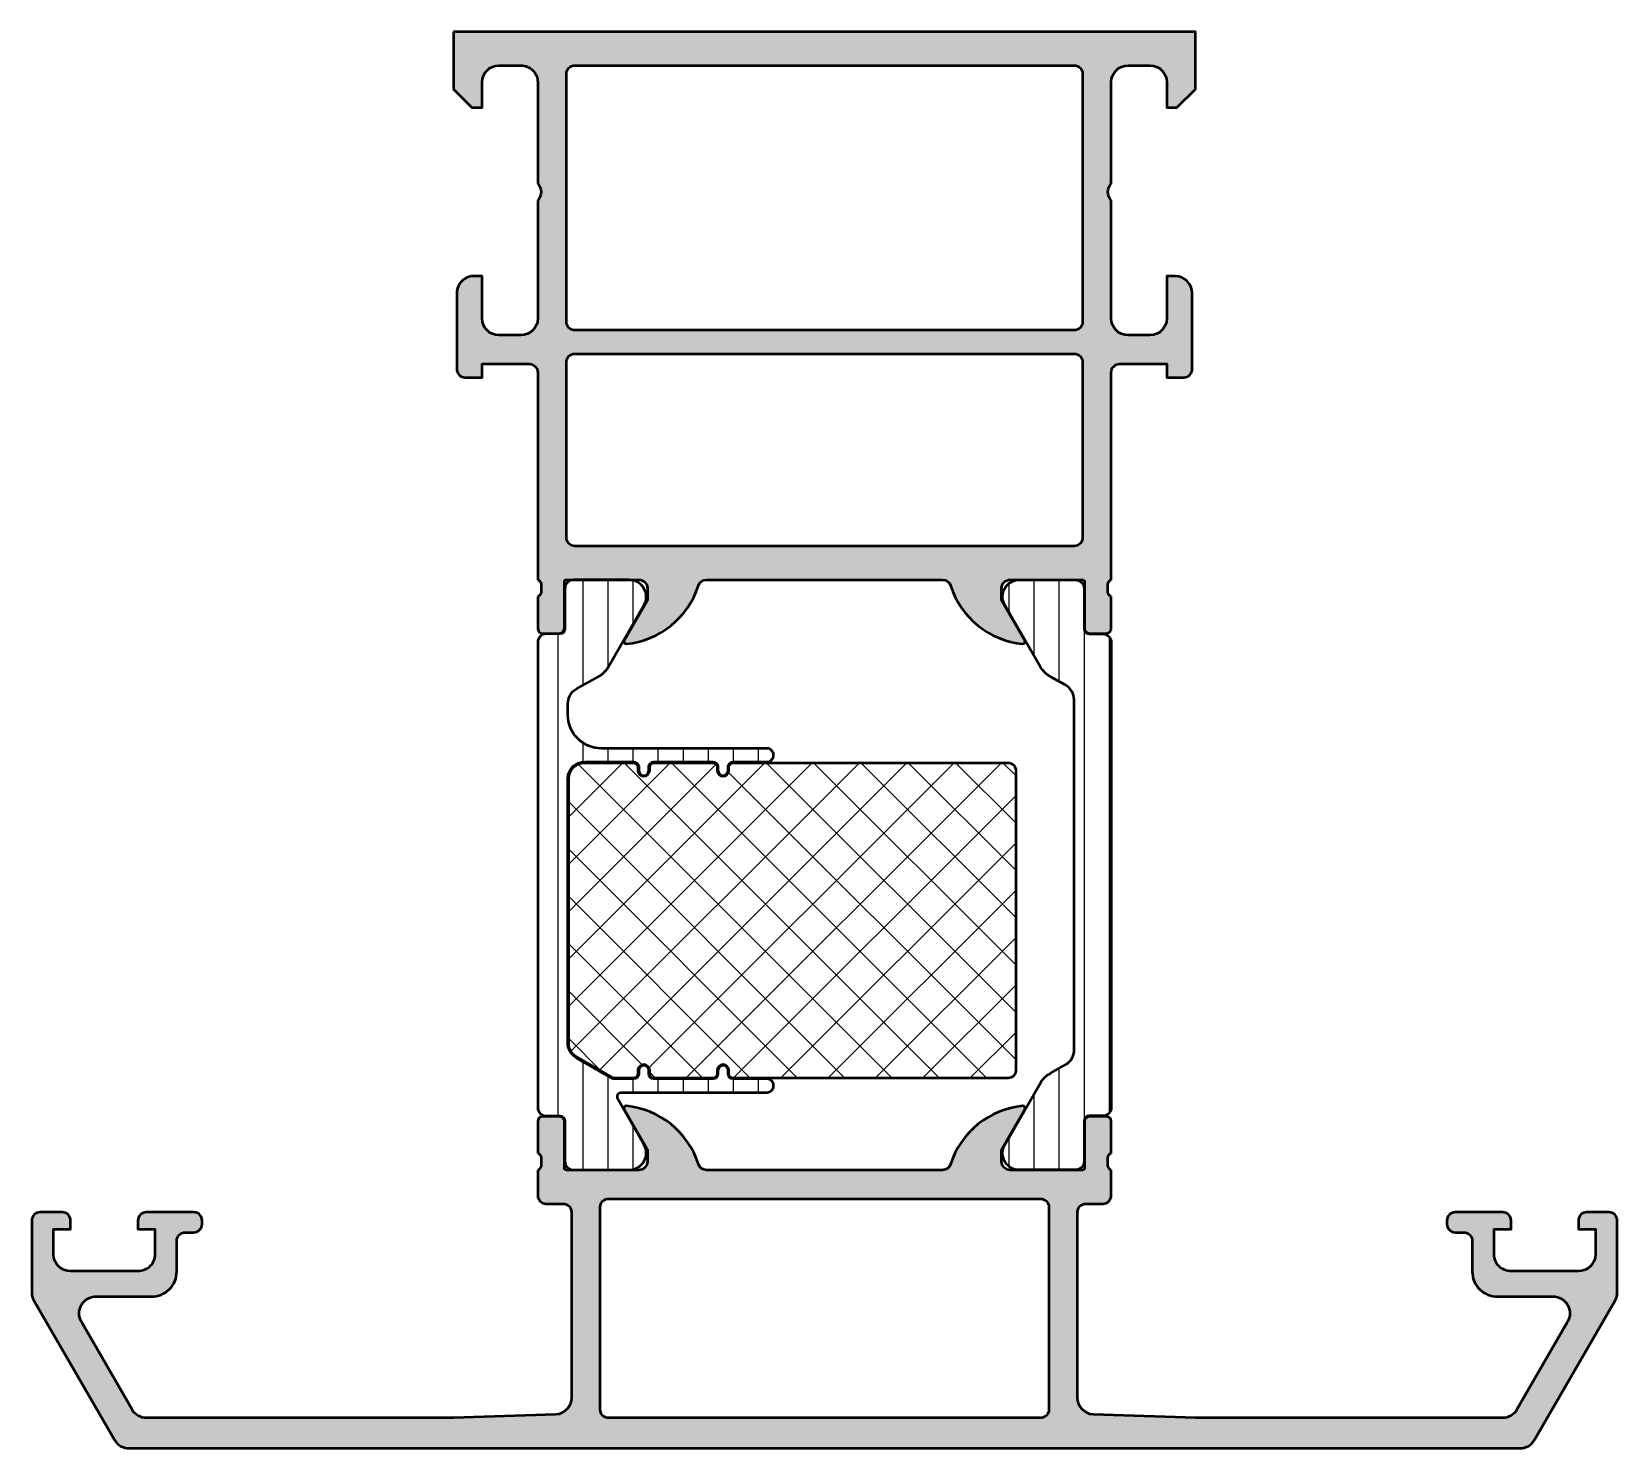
# Model space of a CAD drawing. Extents: x 0 to 94, y 0 to 84.
import ezdxf

# ---------------------------------------------------------------- set-up
doc = ezdxf.new("R2010")
doc.units = 0
for name, color, linetype, lineweight in [('0S-Alu contour', 7, 'Continuous', 50), ('0S-Alu hatch', 252, 'Continuous', 25), ('0S-Plastic contour', 254, 'Continuous', 50), ('0S-Plastic hatch', 253, 'Continuous', 25), ('0S-PT contour', 91, 'Continuous', 50), ('0S-PT hatch', 103, 'Continuous', 25)]:
    doc.layers.add(name, color=color, linetype=linetype, lineweight=lineweight)
pattern_1 = [(90, (0, 0), (-1.4859, 0), [])]

# ---------------------------------------------------------------- blocks, each defined once
blk = doc.blocks.new('398960__C5604A0F_1E38_4FEB_8CB5_FE65727B392C_')
at = {"layer": '0S-Alu hatch'}
h = blk.add_hatch(color=256, dxfattribs=at)
edge = h.paths.add_edge_path()
edge.add_line((25, 84.00000000000006), (24.99999999999886, 80.60000610351607))
edge.add_line((24.99999999999886, 80.60000610351607), (26.09999847412098, 79.50000000000021))
edge.add_line((26.09999847412098, 79.50000000000021), (26.69999694824185, 79.50000000000009))
edge.add_line((26.69999694824185, 79.50000000000009), (26.69999694824156, 81.0001205448843))
edge.add_ellipse((27.70000246783975, 81.00011502528515), major_axis=(-1.000005519613415, 0), ratio=1, start_angle=270.00031624785674, end_angle=359.99968375205344, ccw=False)
edge.add_line((27.69999694824293, 82.00012054488332), (28.99999237059404, 82.00012054488322))
edge.add_ellipse((29.00000762951063, 81.00012817440368), major_axis=(-0.9999923705959503, 0), ratio=1, start_angle=179.9991257291162, end_angle=270.0008742781906, ccw=False)
edge.add_line((29.99999999999017, 81.00011291561464), (29.99999237060462, 74.99999992976782))
edge.add_ellipse((29.47504480044751, 74.50000759897496), major_axis=(-0.7249567450996885, 0), ratio=1, start_angle=136.394762214908, end_angle=223.6052377851314, ccw=False)
edge.add_line((29.99999237060496, 74.00001526818247), (30.0000456571575, 66.99999972534705))
edge.add_ellipse((28.99998685942794, 67.00005852307642), major_axis=(-1.000058799458046, 0), ratio=1, start_angle=90.00336866361329, end_angle=179.996631336242, ccw=False)
edge.add_line((29.00004565715642, 65.99999972534685), (27.69999682903204, 65.99999972534737))
edge.add_ellipse((27.70008434571466, 67.00008712281037), major_axis=(-1.000087401292255, 0), ratio=1, start_angle=0.0050070680665044165, end_angle=89.99498610166432, ccw=False)
edge.add_line((26.69999694824122, 66.99999972534887), (26.69999694824151, 69.50001525878905))
edge.add_line((26.69999694824151, 69.50001525878905), (26.19999694823145, 69.50001525878889))
edge.add_arc((26.19997405918507, 68.5000381462446), 0.9999771128062528, 89.99868852422958, 180.0034971356453)
edge.add_line((25.1999969482415, 68.49997711111018), (25.20005798339793, 63.99999972534707))
edge.add_arc((25.70002724277755, 63.9999766137103), 0.4999692599138051, 179.9973514386468, 270.0035228322654)
edge.add_line((25.70005798339849, 63.50000735474154), (26.7000579833977, 63.49999972534715))
edge.add_line((26.7000579833977, 63.49999972534715), (26.7000579833977, 64.29999514771067))
edge.add_line((26.7000579833977, 64.29999514771067), (29.50004565715762, 64.29999514771059))
edge.add_ellipse((29.50004565715771, 63.79999514771063), major_axis=(-0.4999999999999574, 0), ratio=1, start_angle=180, end_angle=270.0000000000106, ccw=False)
edge.add_line((30.00004565715767, 63.79999514771063), (30.00004565715706, 51.50034669530608))
edge.add_ellipse((29.921209210614, 51.23282610331298), major_axis=(-0.2788950563274169, 0), ratio=1, start_angle=178.8354106259032, end_angle=253.5801235805045, ccw=False)
edge.add_line((30.20004665715703, 51.22715769531462), (30.20004665715703, 50.77356369531462))
edge.add_ellipse((29.92117856151383, 50.76790303583757), major_axis=(-0.2789255417371895, 0), ratio=1, start_angle=106.42459455536411, end_angle=181.162870072885, ccw=False)
edge.add_line((30.00004565715705, 50.5003596953146), (30.00004565715705, 48.62034869530611))
edge.add_arc((30.30004565715707, 48.62034869530609), 0.3000000000000185, 180, 270)
edge.add_line((30.30004565715707, 48.32034869530607), (31.2800199761998, 48.3203486953061))
edge.add_arc((31.28001997619986, 48.62034869530606), 0.2999999999999598, 269.9999999999878, 360)
edge.add_line((31.58001997619982, 48.62034869530606), (31.58001997619982, 51.38034669530608))
edge.add_ellipse((31.70001980284911, 51.3803466953061), major_axis=(-0.1199998266492912, 0), ratio=1, start_angle=270.00000000002547, end_angle=360, ccw=False)
edge.add_line((31.70001980284906, 51.5003465219554), (36.00004565715745, 51.50034669530628))
edge.add_ellipse((36.00004565715752, 51.00034669530641), major_axis=(-0.4999999999998721, 0), ratio=1, start_angle=180, end_angle=270.00000000000733, ccw=False)
edge.add_line((36.50004565715739, 51.0003466953064), (36.50004565715739, 50.30034669530651))
edge.add_line((36.50004565715739, 50.30034669530651), (35.11855019953504, 47.90752637227876))
edge.add_arc((35.23816544180568, 47.83846647995452), 0.1381197846483209, 149.9999999999627, 275.6225775507825)
edge.add_arc((34.76182241598247, 52.67695555715893), 5.000000000005011, 275.6225775508004, 342.2515836439355)
edge.add_ellipse((40.00004565715681, 51.00034669531069), major_axis=(-0.499999999995638, 0), ratio=1, start_angle=269.999999999921, end_angle=342.2515836438458, ccw=False)
edge.add_line((40.0000456571575, 51.50034669530633), (53.99987316131597, 51.50034669530652))
edge.add_ellipse((53.99987316131515, 51.00034669530575), major_axis=(-0.5000000000007745, 0), ratio=1, start_angle=197.7484163559676, end_angle=269.9999999999064, ccw=False)
edge.add_arc((59.23809640248873, 52.67695555715323), 4.999999999998918, 197.7484163560775, 264.3774224492176)
edge.add_arc((58.76175337666785, 47.8384664799546), 0.1381197846482202, 264.377422449148, 389.9999999999502)
edge.add_line((58.8813686189385, 47.90752637227861), (57.49987316131598, 50.30034669530651))
edge.add_line((57.49987316131598, 50.30034669530651), (57.49987316131598, 51.00034669530643))
edge.add_ellipse((57.999873161316, 51.00034669530605), major_axis=(-0.5000000000000285, 0), ratio=1, start_angle=269.9999999999585, end_angle=360, ccw=False)
edge.add_line((57.99987316131637, 51.50034669530608), (62.29989975255995, 51.50034578501955))
edge.add_ellipse((62.29989975255993, 51.38034669530622), major_axis=(-0.1199990897133247, 0), ratio=1, start_angle=180, end_angle=269.9999999999898, ccw=False)
edge.add_line((62.41989884227326, 51.38034669530624), (62.41989884227326, 48.62034869530623))
edge.add_arc((62.71989884227327, 48.62034869530623), 0.3000000000000114, 180, 270.0000000000135)
edge.add_line((62.71989884227334, 48.32034869530621), (63.69987316131601, 48.32034869530623))
edge.add_arc((63.69987316131608, 48.62034869530619), 0.2999999999999474, 269.9999999999864, 360)
edge.add_line((63.99987316131603, 48.62034869530619), (63.99987316131603, 50.50035969531474))
edge.add_ellipse((64.07874025695924, 50.7679030358377), major_axis=(-0.2789255417371748, 0), ratio=1, start_angle=-1.1628700728890067, end_angle=73.57540544463899, ccw=False)
edge.add_line((63.79987216131604, 50.77356369531477), (63.79987216131604, 51.22715769531476))
edge.add_ellipse((64.07870960785917, 51.23282610331311), major_axis=(-0.2788950563275155, 0), ratio=1, start_angle=-73.58012358049012, end_angle=1.1645893740923157, ccw=False)
edge.add_line((63.99987316131602, 51.50034669530628), (63.99987316131557, 63.79999514771063))
edge.add_ellipse((64.49987316131563, 63.79999514771064), major_axis=(-0.500000000000057, 0), ratio=1, start_angle=270, end_angle=360, ccw=False)
edge.add_line((64.49987316131563, 64.2999951477107), (67.29986083507492, 64.29999514771076))
edge.add_line((67.29986083507492, 64.29999514771076), (67.29986083507498, 63.49999972534714))
edge.add_line((67.29986083507498, 63.49999972534714), (68.29986083507492, 63.50000735474155))
edge.add_arc((68.29989157569544, 63.99997661371), 0.4999692599134935, 269.996477167783, 360.0026485613531)
edge.add_line((68.79986083507475, 63.99999972534702), (68.799921870231, 68.4999997253469))
edge.add_arc((67.79983439966182, 68.49991225477811), 1.000087474394392, 0.0050112559646679, 89.99498874390434)
edge.add_line((67.799921870231, 69.49999972534728), (67.299921870231, 69.49999972534728))
edge.add_line((67.299921870231, 69.49999972534728), (67.29992187023089, 66.99999972534752))
edge.add_ellipse((66.29983447275772, 67.0000871228099), major_axis=(-1.00008740129199, 0), ratio=1, start_angle=90.00501389832692, end_angle=179.994992931788, ccw=False)
edge.add_line((66.29992198944018, 65.99999972534715), (64.99987316131563, 65.9999997253474))
edge.add_ellipse((64.99993195904433, 67.00005852307642), major_axis=(-1.00005879945751, 0), ratio=1, start_angle=0.0033686637580103707, end_angle=89.99663133637432, ccw=False)
edge.add_line((63.9998731613153, 66.9999997253454), (63.9998731613154, 73.99999972534728))
edge.add_ellipse((64.52471250163394, 74.49999972534728), major_axis=(-0.7248836686986376, 0), ratio=1, start_angle=-43.61157673630407, end_angle=43.611576736303675, ccw=False)
edge.add_line((63.9998731613154, 74.99999972534728), (63.99987316131547, 81.00043483925434))
edge.add_ellipse((64.99992797000311, 81.00038766035023), major_axis=(-1.000054809800514, 0), ratio=1, start_angle=270.0031401344298, end_angle=359.997296995918, ccw=False)
edge.add_line((64.9998731613145, 82.00044246864881), (66.29992198944024, 82.00044246864854))
edge.add_ellipse((66.2998355438245, 81.00035614156442), major_axis=(-1.000086330820204, 0), ratio=1, start_angle=180.0053828449331, end_angle=269.9950474586117, ccw=False)
edge.add_line((67.29992187023117, 81.00045009804212), (67.29992187023095, 79.49999257278967))
edge.add_line((67.29992187023095, 79.49999257278967), (67.89989745616919, 79.49999257278988))
edge.add_line((67.89989745616919, 79.49999257278988), (68.99987304687892, 80.59996792030883))
edge.add_line((68.99987304687892, 80.59996792030883), (68.99987304687915, 84.00000000000033))
edge.add_line((68.99987304687915, 84.00000000000033), (25, 84.00000000000006))
edge = h.paths.add_edge_path()
edge.add_ellipse((32.19999542259539, 81.50000305175813), major_axis=(-0.5000000002325324, 0), ratio=1, start_angle=269.9982514721511, end_angle=360, ccw=False)
edge.add_line((32.20001068137941, 82.00000305175784), (61.79985790252652, 82.00000305175811))
edge.add_ellipse((61.79985516165858, 81.50000031089016), major_axis=(-0.5000027408754538, 0), ratio=1, start_angle=180.0003140784808, end_angle=269.99968592139123, ccw=False)
edge.add_line((62.29985790252652, 81.50000305175767), (62.29985792722454, 66.80000318000728))
edge.add_ellipse((61.79985792722435, 66.80000318000728), major_axis=(-0.5000000000001849, 0), ratio=1, start_angle=90.00000000000807, end_angle=180, ccw=False)
edge.add_line((61.79985792722442, 66.3000031800071), (32.19996493000753, 66.30000317948263))
edge.add_ellipse((32.19997238472304, 66.799980117621), major_axis=(-0.4999769381939549, 0), ratio=1, start_angle=-0.0026428766976778206, end_angle=89.99914571312422, ccw=False)
edge.add_line((31.69999544706099, 66.80000318000701), (31.69999542236286, 81.50000305175813))
edge = h.paths.add_edge_path()
edge.add_line((31.69999542236275, 54.00034669530644), (31.69999542236286, 64.40000305174776))
edge.add_ellipse((32.19999542259539, 64.40000305175813), major_axis=(-0.5000000002325321, 0), ratio=1, start_angle=269.9982514721511, end_angle=360, ccw=False)
edge.add_line((32.20001068137941, 64.90000305175785), (61.79985790252652, 64.90000305175808))
edge.add_ellipse((61.79985516165858, 64.40000031089014), major_axis=(-0.5000027408754538, 0), ratio=1, start_angle=180.0003140784808, end_angle=269.99968592139123, ccw=False)
edge.add_line((62.29985790252652, 64.40000305175765), (62.29985790252652, 54.00034669530696))
edge.add_ellipse((61.79985790252612, 54.00034669530696), major_axis=(-0.5000000000003979, 0), ratio=1, start_angle=90.00000000000648, end_angle=180, ccw=False)
edge.add_line((61.79985790252619, 53.50034669530656), (32.19996490530929, 53.50034669478207))
edge.add_ellipse((32.1999723600248, 54.00032363292044), major_axis=(-0.4999769381939549, 0), ratio=1, start_angle=-0.0026428766976778206, end_angle=89.99914571312422, ccw=False)
at = {"layer": '0S-Alu contour', "color": 7}
for points in [[(25, 84.00000000000006), (24.99999999999886, 80.60000610351607), (26.09999847412098, 79.50000000000021), (26.69999694824185, 79.50000000000009), (26.69999694824156, 81.0001205448843)], [(67.29992187023117, 81.00045009804212), (67.29992187023095, 79.49999257278967), (67.89989745616919, 79.49999257278988), (68.99987304687892, 80.59996792030883), (68.99987304687915, 84.00000000000033), (25, 84.00000000000006)], [(27.69999694824293, 82.00012054488332), (28.99999237059404, 82.00012054488322)], [(32.20001068137941, 82.00000305175784), (61.79985790252652, 82.00000305175811)], [(64.9998731613145, 82.00044246864881), (66.29992198944024, 82.00044246864854)], [(29.99999999999017, 81.00011291561464), (29.99999237060462, 74.99999992976782)], [(31.69999544706099, 66.80000318000701), (31.69999542236286, 81.50000305175813)], [(62.29985790252652, 81.50000305175767), (62.29985792722454, 66.80000318000728)], [(63.9998731613154, 74.99999972534728), (63.99987316131547, 81.00043483925434)], [(29.99999237060496, 74.00001526818247), (30.0000456571575, 66.99999972534705)], [(63.9998731613153, 66.9999997253454), (63.9998731613154, 73.99999972534728)], [(26.69999694824122, 66.99999972534887), (26.69999694824151, 69.50001525878905), (26.19999694823145, 69.50001525878889)], [(67.799921870231, 69.49999972534728), (67.299921870231, 69.49999972534728), (67.29992187023089, 66.99999972534752)], [(25.1999969482415, 68.49997711111018), (25.20005798339793, 63.99999972534707)], [(68.79986083507475, 63.99999972534702), (68.799921870231, 68.4999997253469)], [(29.00004565715642, 65.99999972534685), (27.69999682903204, 65.99999972534737)], [(61.79985792722442, 66.3000031800071), (32.19996493000753, 66.30000317948263)], [(66.29992198944018, 65.99999972534715), (64.99987316131563, 65.9999997253474)], [(32.20001068137941, 64.90000305175785), (61.79985790252652, 64.90000305175808)], [(25.70005798339849, 63.50000735474154), (26.7000579833977, 63.49999972534715), (26.7000579833977, 64.29999514771067), (29.50004565715762, 64.29999514771059)], [(31.69999542236275, 54.00034669530644), (31.69999542236286, 64.40000305174776)], [(62.29985790252652, 64.40000305175765), (62.29985790252652, 54.00034669530696)], [(64.49987316131563, 64.2999951477107), (67.29986083507492, 64.29999514771076), (67.29986083507498, 63.49999972534714), (68.29986083507492, 63.50000735474155)], [(30.00004565715767, 63.79999514771063), (30.00004565715706, 51.50034669530608)], [(63.99987316131602, 51.50034669530628), (63.99987316131557, 63.79999514771063)], [(61.79985790252619, 53.50034669530656), (32.19996490530929, 53.50034669478207)], [(30.20004665715703, 51.22715769531462), (30.20004665715703, 50.77356369531462)], [(31.58001997619982, 48.62034869530606), (31.58001997619982, 51.38034669530608)], [(31.70001980284906, 51.5003465219554), (36.00004565715745, 51.50034669530628)], [(36.50004565715739, 51.0003466953064), (36.50004565715739, 50.30034669530651), (35.11855019953504, 47.90752637227876)], [(40.0000456571575, 51.50034669530633), (53.99987316131597, 51.50034669530652)], [(58.8813686189385, 47.90752637227861), (57.49987316131598, 50.30034669530651), (57.49987316131598, 51.00034669530643)], [(57.99987316131637, 51.50034669530608), (62.29989975255995, 51.50034578501955)], [(62.41989884227326, 51.38034669530624), (62.41989884227326, 48.62034869530623)], [(63.79987216131604, 50.77356369531477), (63.79987216131604, 51.22715769531476)], [(30.00004565715705, 50.5003596953146), (30.00004565715705, 48.62034869530611)], [(63.99987316131603, 48.62034869530619), (63.99987316131603, 50.50035969531474)], [(30.30004565715707, 48.32034869530607), (31.2800199761998, 48.3203486953061)], [(62.71989884227334, 48.32034869530621), (63.69987316131601, 48.32034869530623)]]:
    blk.add_lwpolyline(points, dxfattribs=at)
at = {"layer": '0S-Alu contour', "color": 7, "extrusion": (0, 0, -1)}
for centre, radius, start, end in [((-27.70000246783975, 81.00011502528515), 1.000005519613415, 0.0003162479465275, 89.99968375214324), ((-29.00000762951063, 81.00012817440368), 0.9999923705959503, 89.99912572180936, 180.0008742708838), ((-32.19999542259539, 81.50000305175813), 0.5000000002325324, 0, 90.00174852784889), ((-61.79985516165858, 81.50000031089016), 0.5000027408754538, 90.0003140786088, 179.9996859215192), ((-64.99992797000311, 81.00038766035023), 1.000054809800514, 0.0027030040819815, 89.99685986557019), ((-66.2998355438245, 81.00035614156442), 1.000086330820204, 90.00495254138829, 179.9946171550669), ((-29.47504480044751, 74.50000759897496), 0.7249567450996885, 136.3947622148686, 223.6052377850921), ((-64.52471250163394, 74.49999972534728), 0.7248836686986376, 316.3884232636963, 43.6115767363041), ((-27.70008434571466, 67.00008712281037), 1.000087401292255, 270.0050138983357, 359.9949929319335), ((-28.99998685942794, 67.00005852307642), 1.000058799458046, 180.003368663758, 269.9966313363867), ((-32.19997238472304, 66.799980117621), 0.4999769381939549, 270.0008542868758, 0.0026428766976818), ((-61.79985792722435, 66.80000318000728), 0.5000000000001849, 180, 269.9999999999919), ((-64.99993195904433, 67.00005852307642), 1.00005879945751, 270.0033686636257, 359.996631336242), ((-66.29983447275772, 67.0000871228099), 1.00008740129199, 180.0050070682121, 269.9949861016731), ((-32.19999542259539, 64.40000305175813), 0.5000000002325321, 0, 90.00174852784889), ((-61.79985516165858, 64.40000031089014), 0.5000027408754538, 90.0003140786088, 179.9996859215192), ((-29.50004565715771, 63.79999514771063), 0.4999999999999574, 89.99999999998941, 180), ((-64.49987316131563, 63.79999514771064), 0.500000000000057, 0, 90), ((-32.1999723600248, 54.00032363292044), 0.4999769381939549, 270.0008542868758, 0.0026428766976818), ((-61.79985790252612, 54.00034669530696), 0.5000000000003979, 180, 269.9999999999935), ((-29.921209210614, 51.23282610331298), 0.278895056327417, 106.4198764194955, 181.1645893740969), ((-29.92117856151383, 50.76790303583757), 0.2789255417371895, 178.837129927115, 253.5754054446359), ((-31.70001980284911, 51.3803466953061), 0.1199998266492912, 0, 89.99999999997453), ((-36.00004565715752, 51.00034669530641), 0.4999999999998721, 89.99999999999265, 180), ((-40.00004565715681, 51.00034669531069), 0.499999999995638, 17.74841635615421, 90.00000000007898), ((-53.99987316131515, 51.00034669530575), 0.5000000000007745, 90.00000000009364, 162.2515836440324), ((-57.999873161316, 51.00034669530605), 0.5000000000000285, 0, 90.00000000004152), ((-62.29989975255993, 51.38034669530622), 0.1199990897133247, 90.00000000001017, 180), ((-64.07870960785917, 51.23282610331311), 0.2788950563275155, 358.8354106259077, 73.58012358049017), ((-64.07874025695924, 50.7679030358377), 0.2789255417371748, 286.424594555361, 1.162870072889045)]:
    blk.add_arc(centre, radius, start, end, dxfattribs=at)
at = {"layer": '0S-Alu contour', "color": 7}
for centre, radius, start, end in [((26.19997405918507, 68.5000381462446), 0.9999771128062528, 89.99868852422958, 180.0034971356453), ((67.79983439966182, 68.49991225477811), 1.000087474394392, 0.0050112559646679, 89.99498874390434), ((25.70002724277755, 63.9999766137103), 0.4999692599138051, 179.9973514386468, 270.0035228322654), ((68.29989157569544, 63.99997661371), 0.4999692599134935, 269.996477167783, 0.0026485613531484), ((34.76182241598247, 52.67695555715893), 5.000000000005011, 275.6225775508004, 342.2515836439355), ((59.23809640248873, 52.67695555715323), 4.999999999998918, 197.7484163560775, 264.3774224492176), ((30.30004565715707, 48.62034869530609), 0.3000000000000185, 180, 270), ((31.28001997619986, 48.62034869530606), 0.2999999999999598, 269.9999999999878, 0), ((62.71989884227327, 48.62034869530623), 0.3000000000000114, 180, 270.0000000000135), ((63.69987316131608, 48.62034869530619), 0.2999999999999474, 269.9999999999864, 0), ((35.23816544180568, 47.83846647995452), 0.1381197846483209, 149.9999999999627, 275.6225775507825), ((58.76175337666785, 47.8384664799546), 0.1381197846482202, 264.377422449148, 29.99999999995015)]:
    blk.add_arc(centre, radius, start, end, dxfattribs=at)
blk = doc.blocks.new('284151__52C8C5E7_A802_4B89_AD2D_19BE58D2B81D___483BB4BD_1373_4EA8_8832_AA24714D81B1_')
at = {"layer": '0S-Plastic hatch'}
h = blk.add_hatch(dxfattribs=at)
h.set_pattern_fill('ANSI31', color=256, scale=0.4680000000000001, angle=45, style=0)
h.set_pattern_definition(pattern_1)
edge = h.paths.add_edge_path()
edge.add_line((29.99999999999995, 47.79001574904333), (30.00000000000006, 20.2100097290799))
edge.add_arc((30.50000000000006, 20.2100097290799), 0.4999999999999965, 180, 270)
edge.add_line((30.50000000000006, 19.7100097290799), (31.3070735983153, 19.7100097290799))
edge.add_ellipse((31.30707359831529, 19.41000972907988), major_axis=(-0.300000000000022, 0), ratio=1, start_angle=180, end_angle=269.99999999999795, ccw=False)
edge.add_line((31.60707359831531, 19.41000972907989), (31.60674164791828, 17.01001134614359))
edge.add_arc((32.1117376253569, 17.01500865372588), 0.505020702855099, 180.5669654820281, 270.5675704443997)
edge.add_line((32.11674026498199, 16.51001272907991), (35.43378040463468, 16.51001272907991))
edge.add_arc((35.43378040463468, 17.51001272907991), 0.9999999999999974, 270, 389.999996599345)
edge.add_line((36.29980583809543, 18.01001267767902), (34.72646926026232, 20.7351119414192))
edge.add_line((34.72646926026232, 20.7351119414192), (34.72646926026232, 20.89999999999989))
edge.add_ellipse((34.92646926026222, 20.89999999999987), major_axis=(-0.1999999999998962, 0), ratio=1, start_angle=269.9999999999898, end_angle=360, ccw=False)
edge.add_line((34.92646926026225, 21.09999999999977), (43.58639243890752, 21.10030876842805))
edge.add_arc((43.58639243890756, 21.50030876842803), 0.3999999999999772, 269.9999999999939, 450.0000000000061)
edge.add_line((43.58639243890752, 21.90030876842801), (41.58639243890746, 21.90030876842801))
edge.add_ellipse((41.58639243890746, 22.20030876842796), major_axis=(-0.2999999999999545, 0), ratio=1, start_angle=0, end_angle=90, ccw=False)
edge.add_line((41.28639243890751, 22.20030876842796), (41.28639243890745, 22.40030876842806))
edge.add_arc((40.98639243890739, 22.40030876842806), 0.3000000000000682, 0, 180)
edge.add_line((40.68639243890731, 22.40030876842806), (40.68639243890743, 22.2003087684283))
edge.add_ellipse((40.38639243890743, 22.20030876842795), major_axis=(-0.2999999999999971, 0), ratio=1, start_angle=90.00000000000807, end_angle=180, ccw=False)
edge.add_line((40.38639243890748, 21.90030876842795), (36.88639243890737, 21.90030876842797))
edge.add_ellipse((36.88639243890744, 22.20030876842789), major_axis=(-0.299999999999919, 0), ratio=1, start_angle=0, end_angle=89.99999999998522, ccw=False)
edge.add_line((36.58639243890752, 22.20030876842789), (36.58639243890752, 22.40030876842809))
edge.add_arc((36.28639243890749, 22.400308768428), 0.3000000000000398, 0, 180)
edge.add_line((35.98639243890744, 22.400308768428), (35.98639243890739, 22.20030876842796))
edge.add_ellipse((35.68639243890746, 22.20030876842788), major_axis=(-0.2999999999999261, 0), ratio=1, start_angle=90.0000000000162, end_angle=180, ccw=False)
edge.add_line((35.68639243890755, 21.90030876842795), (34.52229082370775, 21.90030876842795))
edge.add_ellipse((34.52229082370786, 22.10030876806037), major_axis=(-0.1999999996324249, 0), ratio=1, start_angle=59.9999999999697, end_angle=89.99999999996948, ccw=False)
edge.add_line((34.42229082389155, 21.92710368762186), (32.28494885901944, 23.16130726455817))
edge.add_ellipse((32.78113414422529, 24.02354225125052), major_axis=(-0.9948110421236673, 0), ratio=1, start_angle=-0.6764750291093264, end_angle=60.0811181189182, ccw=False)
edge.add_line((31.78639243890757, 24.03528743037981), (31.78639243890757, 39.73310853217524))
edge.add_ellipse((32.78585438190402, 39.70030876842816), major_axis=(-1.000000000000048, 0), ratio=1, start_angle=270.00000000000693, end_angle=358.12037484101205, ccw=False)
edge.add_line((32.7858543819039, 40.7003087684282), (35.68639243890731, 40.70030876842806))
edge.add_ellipse((35.68639243890737, 40.40030876842805), major_axis=(-0.3000000000000184, 0), ratio=1, start_angle=180, end_angle=270.00000000001086, ccw=False)
edge.add_line((35.98639243890739, 40.40030876842808), (35.98639243890733, 40.20030876842819))
edge.add_arc((36.28639243890737, 40.20030876842816), 0.3000000000000398, 180, 360)
edge.add_line((36.58639243890741, 40.20030876842812), (36.58639243890752, 40.40030876842823))
edge.add_ellipse((36.88639243890739, 40.4003087684283), major_axis=(-0.2999999999998692, 0), ratio=1, start_angle=270.00000000000273, end_angle=360, ccw=False)
edge.add_line((36.88639243890738, 40.70030876842817), (40.38639243890742, 40.70030876842813))
edge.add_ellipse((40.38639260127554, 40.40030893079628), major_axis=(-0.2999998376318884, 0), ratio=1, start_angle=179.9999689808631, end_angle=270.0000310100429, ccw=False)
edge.add_line((40.68639243890737, 40.40030876842773), (40.68639243890743, 40.20030876842819))
edge.add_arc((40.98639243890744, 40.20030876842816), 0.3000000000000114, 180, 360)
edge.add_line((41.28639243890745, 40.20030876842817), (41.28639243890734, 40.40030876842799))
edge.add_ellipse((41.58639243890732, 40.40030876842823), major_axis=(-0.2999999999999829, 0), ratio=1, start_angle=270.00000000000676, end_angle=360, ccw=False)
edge.add_line((41.58639243890728, 40.70030876842821), (43.58639243890729, 40.70030876842818))
edge.add_arc((43.5863924389073, 41.10030876842813), 0.3999999999999559, 269.999999999998, 450.000000000002)
edge.add_line((43.58639243890729, 41.50030876842809), (33.78639243890757, 41.50030876842814))
edge.add_ellipse((33.78639243890759, 43.50030876842816), major_axis=(-2.000000000000021, 0), ratio=1, start_angle=0, end_angle=89.99999999999937, ccw=False)
edge.add_line((31.78639243890757, 43.50030876842817), (31.78639243890757, 44.15523233178339))
edge.add_ellipse((32.7863924389076, 44.15523233178337), major_axis=(-1.000000000000028, 0), ratio=1, start_angle=299.3063529835271, end_angle=360, ccw=False)
edge.add_line((32.29691329470788, 45.02724733589372), (33.59049221165675, 45.75335858195981))
edge.add_arc((32.88641767806528, 47.07785057934898), 1.499999999999995, 297.9942546357595, 330.0000034006578)
edge.add_line((34.18545582825644, 46.32785065645037), (36.29980583809544, 49.99001280044423))
edge.add_arc((35.43378040463469, 50.49001274904335), 1, 330.0000034006549, 450)
edge.add_line((35.43378040463469, 51.49001274904335), (32.11674026498199, 51.49001274904334))
edge.add_arc((32.1117376253569, 50.98501682439738), 0.5050207028550912, 89.43242955559943, 179.4330345179718)
edge.add_line((31.60674164791828, 50.99001413197967), (31.60707359831531, 48.59001574904336))
edge.add_ellipse((31.3070735983153, 48.59001574904336), major_axis=(-0.3000000000000114, 0), ratio=1, start_angle=90.00000000000199, end_angle=180, ccw=False)
edge.add_line((31.30707359831531, 48.29001574904335), (30.49999999999994, 48.29001574904333))
edge.add_arc((30.49999999999994, 47.79001574904333), 0.4999999999999965, 90, 180)
at = {"layer": '0S-Plastic contour', "color": 7}
for points in [[(31.60674164791828, 50.99001413197967), (31.60707359831531, 48.59001574904336)], [(35.43378040463469, 51.49001274904335), (32.11674026498199, 51.49001274904334)], [(34.18545582825644, 46.32785065645037), (36.29980583809544, 49.99001280044423)], [(31.30707359831531, 48.29001574904335), (30.49999999999994, 48.29001574904333)], [(29.99999999999995, 47.79001574904333), (30.00000000000006, 20.2100097290799)], [(32.29691329470788, 45.02724733589372), (33.59049221165675, 45.75335858195981)], [(31.78639243890757, 43.50030876842817), (31.78639243890757, 44.15523233178339)], [(43.58639243890729, 41.50030876842809), (33.78639243890757, 41.50030876842814)], [(32.7858543819039, 40.7003087684282), (35.68639243890731, 40.70030876842806)], [(36.88639243890738, 40.70030876842817), (40.38639243890742, 40.70030876842813)], [(41.58639243890728, 40.70030876842821), (43.58639243890729, 40.70030876842818)], [(31.78639243890757, 24.03528743037981), (31.78639243890757, 39.73310853217524)], [(35.98639243890739, 40.40030876842808), (35.98639243890733, 40.20030876842819)], [(36.58639243890741, 40.20030876842812), (36.58639243890752, 40.40030876842823)], [(40.68639243890737, 40.40030876842773), (40.68639243890743, 40.20030876842819)], [(41.28639243890745, 40.20030876842817), (41.28639243890734, 40.40030876842799)], [(34.42229082389155, 21.92710368762186), (32.28494885901944, 23.16130726455817)], [(35.68639243890755, 21.90030876842795), (34.52229082370775, 21.90030876842795)], [(35.98639243890744, 22.400308768428), (35.98639243890739, 22.20030876842796)], [(36.58639243890752, 22.20030876842789), (36.58639243890752, 22.40030876842809)], [(40.38639243890748, 21.90030876842795), (36.88639243890737, 21.90030876842797)], [(40.68639243890731, 22.40030876842806), (40.68639243890743, 22.2003087684283)], [(41.28639243890751, 22.20030876842796), (41.28639243890745, 22.40030876842806)], [(43.58639243890752, 21.90030876842801), (41.58639243890746, 21.90030876842801)], [(36.29980583809543, 18.01001267767902), (34.72646926026232, 20.7351119414192), (34.72646926026232, 20.89999999999989)], [(34.92646926026225, 21.09999999999977), (43.58639243890752, 21.10030876842805)], [(30.50000000000006, 19.7100097290799), (31.3070735983153, 19.7100097290799)], [(31.60707359831531, 19.41000972907989), (31.60674164791828, 17.01001134614359)], [(32.11674026498199, 16.51001272907991), (35.43378040463468, 16.51001272907991)]]:
    blk.add_lwpolyline(points, dxfattribs=at)
for centre, radius, start, end in [((32.1117376253569, 50.98501682439738), 0.5050207028550912, 89.43242955559943, 179.4330345179718), ((35.43378040463469, 50.49001274904335), 1, 330.0000034006549, 90), ((30.49999999999994, 47.79001574904333), 0.4999999999999965, 90, 180), ((32.88641767806528, 47.07785057934898), 1.499999999999995, 297.9942546357595, 330.0000034006578), ((43.5863924389073, 41.10030876842813), 0.3999999999999559, 269.999999999998, 90.00000000000205), ((36.28639243890737, 40.20030876842816), 0.3000000000000398, 180, 0), ((40.98639243890744, 40.20030876842816), 0.3000000000000114, 180, 0), ((36.28639243890749, 22.400308768428), 0.3000000000000398, 0, 180), ((40.98639243890739, 22.40030876842806), 0.3000000000000682, 0, 180), ((43.58639243890756, 21.50030876842803), 0.3999999999999772, 269.9999999999939, 90.00000000000612), ((30.50000000000006, 20.2100097290799), 0.4999999999999965, 180, 270), ((35.43378040463468, 17.51001272907991), 0.9999999999999974, 270, 29.99999659934494), ((32.1117376253569, 17.01500865372588), 0.505020702855099, 180.5669654820281, 270.5675704443997)]:
    blk.add_arc(centre, radius, start, end, dxfattribs=at)
at = {"layer": '0S-Plastic contour', "color": 7, "extrusion": (0, 0, -1)}
for centre, radius, start, end in [((-31.3070735983153, 48.59001574904336), 0.3000000000000114, 180, 269.999999999998), ((-32.7863924389076, 44.15523233178337), 1.000000000000028, 0, 60.69364701647288), ((-33.78639243890759, 43.50030876842816), 2.000000000000021, 270.0000000000006, 0), ((-32.78585438190402, 39.70030876842816), 1.000000000000048, 1.879625158987965, 89.99999999999308), ((-35.68639243890737, 40.40030876842805), 0.3000000000000185, 89.99999999998914, 180), ((-36.88639243890739, 40.4003087684283), 0.2999999999998692, 0, 89.99999999999729), ((-40.38639260127554, 40.40030893079628), 0.2999998376318884, 89.9999689899571, 180.000031019137), ((-41.58639243890732, 40.40030876842823), 0.2999999999999829, 0, 89.99999999999324), ((-32.78113414422529, 24.02354225125052), 0.9948110421236673, 299.9188818810818, 0.6764750291093236), ((-34.52229082370786, 22.10030876806037), 0.1999999996324249, 270.0000000000305, 300.0000000000303), ((-35.68639243890746, 22.20030876842788), 0.2999999999999261, 180, 269.9999999999838), ((-36.88639243890744, 22.20030876842789), 0.299999999999919, 270.0000000000149, 0), ((-40.38639243890743, 22.20030876842795), 0.2999999999999971, 180, 269.9999999999919), ((-41.58639243890746, 22.20030876842796), 0.2999999999999545, 270, 0), ((-34.92646926026222, 20.89999999999987), 0.1999999999998962, 0, 90.00000000001017), ((-31.30707359831529, 19.41000972907988), 0.300000000000022, 90.00000000000205, 180)]:
    blk.add_arc(centre, radius, start, end, dxfattribs=at)
blk = doc.blocks.new('284151__B818BA98_560F_41A4_99BF_869A3B800A9E___B5048C19_F202_4150_9612_800B526FFFDD_')
at = {"layer": '0S-Plastic hatch'}
h = blk.add_hatch(dxfattribs=at)
h.set_pattern_fill('ANSI31', color=256, scale=0.4680000000000001, angle=45, style=0)
h.set_pattern_definition(pattern_1)
edge = h.paths.add_edge_path()
edge.add_line((64.00000069308362, 47.79001574904333), (64.00325773502519, 20.21000972908708))
edge.add_ellipse((63.5032604139272, 20.21000705017789), major_axis=(-0.4999973211051626, 0), ratio=1, start_angle=89.99969301797631, end_angle=180.000306982385, ccw=False)
edge.add_line((63.50325773501802, 19.71000972907991), (62.6929264016847, 19.7100097290799))
edge.add_arc((62.69292640168471, 19.41000972907987), 0.3000000000000185, 90.00000000000136, 180)
edge.add_line((62.39292640168469, 19.41000972907987), (62.39325835208171, 17.01001134614358))
edge.add_ellipse((61.88826237464311, 17.01500865372586), major_axis=(-0.5050207028550908, 0), ratio=1, start_angle=89.43242955559953, end_angle=179.4330345179745, ccw=False)
edge.add_line((61.88325973501801, 16.51001272907989), (58.41671823691854, 16.5100127290799))
edge.add_ellipse((58.55902888590987, 17.49983080380275), major_axis=(-0.9999960709244676, 0), ratio=1, start_angle=-32.727016099841194, end_angle=81.8183919481013, ccw=False)
edge.add_line((57.71777623691853, 18.0404657290799), (59.81454417174356, 21.67217482167288))
edge.add_ellipse((61.1135823219347, 20.92217489877426), major_axis=(-1.49999999999999, 0), ratio=1, start_angle=297.9942546357596, end_angle=330.000003400657, ccw=False)
edge.add_line((60.40950778834323, 22.24666689616342), (61.30325673501801, 22.74834572907991))
edge.add_arc((60.80325832631992, 23.61437252352475), 1.000000408698436, 299.9998812007981, 360.0000455150246)
edge.add_line((61.80325873501804, 23.61437331791211), (61.80000169308363, 44.38565374904333))
edge.add_arc((60.80000128438548, 44.38565295459848), 1.000000408698479, 4.55150246153e-05, 60.00011879920036)
edge.add_line((61.29999969308363, 45.25167974904334), (60.40625074640885, 45.75335858195982))
edge.add_ellipse((61.11032528000045, 47.07785057934914), major_axis=(-1.500000000000187, 0), ratio=1, start_angle=29.99999659934531, end_angle=62.00574536423909, ccw=False)
edge.add_line((59.81128712980916, 46.32785065645037), (57.71451919498415, 49.95955974904336))
edge.add_ellipse((58.5557718439755, 50.5001946743205), major_axis=(-0.9999960709244781, 0), ratio=1, start_angle=-81.8183919480993, end_angle=32.727016099839716, ccw=False)
edge.add_line((58.41346119498414, 51.49001274904335), (61.89000269308363, 51.49001274904335))
edge.add_ellipse((61.89000533270872, 50.99001677160475), major_axis=(-0.4999959774455691, 0), ratio=1, start_angle=179.9996975182268, end_angle=270.0003024811883, ccw=False)
edge.add_line((62.39000131014733, 50.99001413197454), (62.38966935975028, 48.59001574904334))
edge.add_arc((62.68966935975029, 48.59001574904334), 0.2999999999999971, 180, 270)
edge.add_line((62.68966935975029, 48.29001574904335), (63.50000069308362, 48.29001574904334))
edge.add_ellipse((63.50000337199276, 47.79001842795248), major_axis=(-0.4999973210980359, 0), ratio=1, start_angle=179.9996930176151, end_angle=270.00030698201965, ccw=False)
at = {"layer": '0S-Plastic contour', "color": 7}
for points in [[(58.41346119498414, 51.49001274904335), (61.89000269308363, 51.49001274904335)], [(62.39000131014733, 50.99001413197454), (62.38966935975028, 48.59001574904334)], [(59.81128712980916, 46.32785065645037), (57.71451919498415, 49.95955974904336)], [(62.68966935975029, 48.29001574904335), (63.50000069308362, 48.29001574904334)], [(64.00000069308362, 47.79001574904333), (64.00325773502519, 20.21000972908708)], [(61.29999969308363, 45.25167974904334), (60.40625074640885, 45.75335858195982)], [(61.80325873501804, 23.61437331791211), (61.80000169308363, 44.38565374904333)], [(60.40950778834323, 22.24666689616342), (61.30325673501801, 22.74834572907991)], [(57.71777623691853, 18.0404657290799), (59.81454417174356, 21.67217482167288)], [(62.39292640168469, 19.41000972907987), (62.39325835208171, 17.01001134614358)], [(63.50325773501802, 19.71000972907991), (62.6929264016847, 19.7100097290799)], [(61.88325973501801, 16.51001272907989), (58.41671823691854, 16.5100127290799)]]:
    blk.add_lwpolyline(points, dxfattribs=at)
at = {"layer": '0S-Plastic contour', "color": 7, "extrusion": (0, 0, -1)}
for centre, radius, start, end in [((-58.5557718439755, 50.5001946743205), 0.9999960709244781, 327.2729839001603, 81.81839194809938), ((-61.89000533270872, 50.99001677160475), 0.4999959774455691, 89.99969751881169, 180.0003024817733), ((-63.50000337199276, 47.79001842795248), 0.4999973210980359, 89.99969301798033, 180.0003069823849), ((-61.11032528000045, 47.07785057934914), 1.500000000000187, 297.9942546357609, 330.0000034006547), ((-61.1135823219347, 20.92217489877426), 1.49999999999999, 29.99999659934296, 62.00574536424039), ((-63.5032604139272, 20.21000705017789), 0.4999973211051626, 179.999693017615, 270.0003069820237), ((-58.55902888590987, 17.49983080380275), 0.9999960709244676, 278.1816080518987, 32.7270160998412), ((-61.88826237464311, 17.01500865372586), 0.5050207028550908, 180.5669654820256, 270.5675704444005)]:
    blk.add_arc(centre, radius, start, end, dxfattribs=at)
at = {"layer": '0S-Plastic contour', "color": 7}
for centre, radius, start, end in [((62.68966935975029, 48.59001574904334), 0.2999999999999971, 180, 270), ((60.80000128438548, 44.38565295459848), 1.000000408698479, 4.55150246153e-05, 60.00011879920036), ((60.80325832631992, 23.61437252352475), 1.000000408698436, 299.9998812007981, 4.55150246153e-05), ((62.69292640168471, 19.41000972907987), 0.3000000000000185, 90.00000000000136, 180)]:
    blk.add_arc(centre, radius, start, end, dxfattribs=at)
blk = doc.blocks.new('371550__992C9D8A_4C96_43A4_9EC6_B4486C0B1885_')
at = {"layer": '0S-PT hatch'}
h = blk.add_hatch(dxfattribs=at)
h.set_pattern_fill('ANSI37', color=256, scale=0.625, angle=90, style=0)
h.set_pattern_definition([(135, (0, 0), (-1.403165018917055, -1.403165018917055), []), (225, (0, 0), (1.403165018917055, -1.403165018917055), [])])
edge = h.paths.add_edge_path()
edge.add_line((58.33639243890765, 40.20030876842819), (58.33639243890765, 22.400308768428))
edge.add_ellipse((57.88639243890765, 22.400308768428), major_axis=(-0.4500000000000029, 0), ratio=1, start_angle=90, end_angle=180, ccw=False)
edge.add_line((57.88639243890765, 21.95030876842801), (43.58639243890752, 21.95030876842801))
edge.add_line((43.58639243890752, 21.95030876842801), (41.58639243890746, 21.95030876842801))
edge.add_ellipse((41.58639243890749, 22.20030876842798), major_axis=(-0.2499999999999787, 0), ratio=1, start_angle=0, end_angle=89.99999999999511, ccw=False)
edge.add_line((41.3363924389075, 22.20030876842799), (41.33639243890745, 22.40030876842816))
edge.add_arc((40.98639243890739, 22.40030876842809), 0.3500000000000654, 0, 180)
edge.add_line((40.63639243890732, 22.40030876842809), (40.63639243890743, 22.20030876842809))
edge.add_ellipse((40.38639243890744, 22.20030876842795), major_axis=(-0.2499999999999929, 0), ratio=1, start_angle=90.00000000000807, end_angle=180, ccw=False)
edge.add_line((40.38639243890748, 21.95030876842795), (36.88639243890744, 21.95030876842798))
edge.add_ellipse((36.88639243890744, 22.2003087684279), major_axis=(-0.2499999999999218, 0), ratio=1, start_angle=0, end_angle=89.9999999999983, ccw=False)
edge.add_line((36.63639243890752, 22.20030876842789), (36.63639243890752, 22.40030876842804))
edge.add_arc((36.28639243890749, 22.40030876842801), 0.3500000000000369, 0, 180)
edge.add_line((35.93639243890745, 22.40030876842801), (35.93639243890739, 22.2003087684278))
edge.add_ellipse((35.68639243890746, 22.20030876842788), major_axis=(-0.2499999999999289, 0), ratio=1, start_angle=90.00000000001961, end_angle=180, ccw=False)
edge.add_line((35.68639243890755, 21.95030876842795), (34.52229082370786, 21.95030876842794))
edge.add_ellipse((34.52228899341601, 22.10030193831808), major_axis=(-0.1499931699013048, 0), ratio=1, start_angle=60.00069915178648, end_angle=90.00069915182388, ccw=False)
edge.add_line((34.44729399355009, 21.97040312765319), (32.30741918299911, 23.20606929094584))
edge.add_ellipse((32.78113414422529, 24.02354225125052), major_axis=(-0.944811042123675, 0), ratio=1, start_angle=0.6941442363349779, end_angle=59.90826529751621, ccw=False)
edge.add_line((31.83639243890757, 24.01209604872806), (31.83639243890757, 39.73227779721397))
edge.add_ellipse((32.785854381904, 39.7003087684282), major_axis=(-0.9500000000000277, 0), ratio=1, start_angle=270.000000000006, end_angle=358.0715407249563, ccw=False)
edge.add_line((32.7858543819039, 40.65030876842821), (35.68639243890738, 40.65030876842807))
edge.add_ellipse((35.68639243890737, 40.40030876842805), major_axis=(-0.2500000000000213, 0), ratio=1, start_angle=180, end_angle=269.9999999999984, ccw=False)
edge.add_line((35.93639243890739, 40.4003087684281), (35.93639243890733, 40.20030876842825))
edge.add_arc((36.28639243890737, 40.20030876842817), 0.3500000000000369, 180, 360)
edge.add_line((36.63639243890741, 40.2003087684281), (36.63639243890752, 40.40030876842844))
edge.add_ellipse((36.88639243890739, 40.4003087684283), major_axis=(-0.249999999999865, 0), ratio=1, start_angle=270.0000000000049, end_angle=360, ccw=False)
edge.add_line((36.88639243890737, 40.65030876842816), (40.38639260127554, 40.65030876842813))
edge.add_ellipse((40.38639258774483, 40.40030891726554), major_axis=(-0.2499998511625851, 0), ratio=1, start_angle=179.9999658810858, end_angle=269.9999968989881, ccw=False)
edge.add_line((40.63639243890738, 40.40030876842773), (40.63639243890743, 40.20030876842808))
edge.add_arc((40.98639243890744, 40.20030876842812), 0.3500000000000085, 180, 360)
edge.add_line((41.33639243890745, 40.20030876842819), (41.33639243890733, 40.4003087684281))
edge.add_ellipse((41.58639243890731, 40.40030876842824), major_axis=(-0.2499999999999716, 0), ratio=1, start_angle=270.00000000000324, end_angle=360, ccw=False)
edge.add_line((41.58639243890729, 40.65030876842821), (43.58639243890729, 40.65030876842818))
edge.add_line((43.58639243890729, 40.65030876842818), (57.88639243890765, 40.65030876842818))
edge.add_ellipse((57.88639243890765, 40.20030876842819), major_axis=(-0.4500000000000029, 0), ratio=1, start_angle=180, end_angle=270, ccw=False)
at = {"layer": '0S-PT contour', "color": 7}
for points in [[(32.7858543819039, 40.65030876842821), (35.68639243890738, 40.65030876842807)], [(36.88639243890737, 40.65030876842816), (40.38639260127554, 40.65030876842813)], [(41.58639243890729, 40.65030876842821), (43.58639243890729, 40.65030876842818), (57.88639243890765, 40.65030876842818)], [(31.83639243890757, 24.01209604872806), (31.83639243890757, 39.73227779721397)], [(35.93639243890739, 40.4003087684281), (35.93639243890733, 40.20030876842825)], [(36.63639243890741, 40.2003087684281), (36.63639243890752, 40.40030876842844)], [(40.63639243890738, 40.40030876842773), (40.63639243890743, 40.20030876842808)], [(41.33639243890745, 40.20030876842819), (41.33639243890733, 40.4003087684281)], [(58.33639243890765, 40.20030876842819), (58.33639243890765, 22.400308768428)], [(34.44729399355009, 21.97040312765319), (32.30741918299911, 23.20606929094584)], [(35.68639243890755, 21.95030876842795), (34.52229082370786, 21.95030876842794)], [(35.93639243890745, 22.40030876842801), (35.93639243890739, 22.2003087684278)], [(36.63639243890752, 22.20030876842789), (36.63639243890752, 22.40030876842804)], [(40.38639243890748, 21.95030876842795), (36.88639243890744, 21.95030876842798)], [(40.63639243890732, 22.40030876842809), (40.63639243890743, 22.20030876842809)], [(41.3363924389075, 22.20030876842799), (41.33639243890745, 22.40030876842816)], [(57.88639243890765, 21.95030876842801), (43.58639243890752, 21.95030876842801), (41.58639243890746, 21.95030876842801)]]:
    blk.add_lwpolyline(points, dxfattribs=at)
at = {"layer": '0S-PT contour', "color": 7, "extrusion": (0, 0, -1)}
for centre, radius, start, end in [((-32.785854381904, 39.7003087684282), 0.9500000000000278, 1.928459275043687, 89.999999999994), ((-35.68639243890737, 40.40030876842805), 0.2500000000000213, 90.0000000000016, 180), ((-36.88639243890739, 40.4003087684283), 0.249999999999865, 0, 89.99999999999511), ((-40.38639258774483, 40.40030891726554), 0.2499998511625851, 90.00000310101191, 180.0000341189143), ((-41.58639243890731, 40.40030876842824), 0.2499999999999716, 0, 89.99999999999675), ((-57.88639243890765, 40.20030876842819), 0.4500000000000029, 90, 180), ((-32.78113414422529, 24.02354225125052), 0.944811042123675, 300.0917347024838, 359.305855763665), ((-34.52228899341601, 22.10030193831808), 0.1499931699013048, 269.9993008481761, 299.9993008482135), ((-35.68639243890746, 22.20030876842788), 0.2499999999999289, 180, 269.9999999999804), ((-36.88639243890744, 22.2003087684279), 0.2499999999999218, 270.0000000000017, 0), ((-40.38639243890744, 22.20030876842795), 0.2499999999999929, 180, 269.9999999999919), ((-41.58639243890749, 22.20030876842798), 0.2499999999999787, 270.0000000000049, 0), ((-57.88639243890765, 22.400308768428), 0.4500000000000029, 180, 270)]:
    blk.add_arc(centre, radius, start, end, dxfattribs=at)
at = {"layer": '0S-PT contour', "color": 7}
for centre, radius, start, end in [((36.28639243890737, 40.20030876842817), 0.3500000000000369, 180, 0), ((40.98639243890744, 40.20030876842812), 0.3500000000000085, 180, 0), ((36.28639243890749, 22.40030876842801), 0.3500000000000369, 0, 180), ((40.98639243890739, 22.40030876842809), 0.3500000000000654, 0, 180)]:
    blk.add_arc(centre, radius, start, end, dxfattribs=at)
blk = doc.blocks.new('398350__4E64B479_CDE2_4A78_B9E6_4B0A1D177332_')
at = {"layer": '0S-Alu hatch'}
h = blk.add_hatch(color=256, dxfattribs=at)
edge = h.paths.add_edge_path()
edge.add_arc((30.50153555934961, 15.00011316553332), 0.5000158147080138, 180.0018121461791, 269.9981878539085)
edge.add_line((30.50151974489151, 14.5000973510754), (31.50151974489182, 14.50011260986434))
edge.add_ellipse((31.50150392951651, 14.00009679473912), major_axis=(-0.5000158153753401, 0), ratio=1, start_angle=180.0000637535141, end_angle=269.9981877488084, ccw=False)
edge.add_line((32.00151974489154, 14.0000973510754), (32.00151974486326, 2.997549133302868))
edge.add_ellipse((31.00150919520864, 2.997565052724848), major_axis=(-1.00001054978133, 0), ratio=1, start_angle=94.0868398723029, end_angle=179.9990878939899, ccw=False)
edge.add_line((31.07277828978482, 2.000097351076192), (25.00151974489555, 1.800093757955664))
edge.add_line((25.00151974489555, 1.800093757955664), (6.812759073612397, 1.800003315008893))
edge.add_ellipse((6.812759453447633, 2.800003315009206), major_axis=(-1.000000000000384, 0), ratio=1, start_angle=30.00000000000051, end_angle=89.9999782370441, ccw=False)
edge.add_line((5.946734049662865, 2.300003315009007), (2.944494040800407, 7.500035546874528))
edge.add_ellipse((3.81051944458476, 8.000035546874502), major_axis=(-0.9999999999999126, 0), ratio=1, start_angle=-89.99999999999898, end_angle=30.000000000001194, ccw=False)
edge.add_line((3.810519444584741, 9.000035546874415), (7.099997656249172, 9.000035546874528))
edge.add_arc((7.113485404161463, 10.48658897996166), 1.486614620124158, 269.4801600747318, 359.8977336858262)
edge.add_line((8.60009765625, 10.48393554687516), (8.59999765624957, 12.3000976562497))
edge.add_ellipse((9.099948828124681, 12.30009765624943), major_axis=(-0.4999511718751126, 0), ratio=1, start_angle=269.9999999999758, end_angle=360, ccw=False)
edge.add_line((9.099948828124894, 12.80004882812454), (9.600037093931858, 12.80004882812466))
edge.add_arc((9.600037093931405, 13.30004882812443), 0.4999999999997727, 270.0000000000521, 360)
edge.add_line((10.10003709393118, 13.30004882812488), (10.10003709393137, 13.50004882812482))
edge.add_arc((9.600037093931604, 13.5000488281247), 0.4999999999997727, 0, 90)
edge.add_line((9.600037093931604, 14.00004882812448), (6.800048828125056, 14.0000488281247))
edge.add_arc((6.800048828124857, 13.5000488281245), 0.500000000000199, 89.9999999999772, 180)
edge.add_line((6.300048828124658, 13.5000488281245), (6.300048828124658, 13.0000488281247))
edge.add_line((6.300048828124658, 13.0000488281247), (7.300048828124545, 13.00004882812459))
edge.add_line((7.300048828124545, 13.00004882812459), (7.300048828124886, 11.50004882812459))
edge.add_ellipse((6.300048828124658, 11.50004882812481), major_axis=(-1.000000000000227, 0), ratio=1, start_angle=89.99999999999511, end_angle=180, ccw=False)
edge.add_line((6.300048828124573, 10.50004882812459), (2.300048828124573, 10.50004882812459))
edge.add_ellipse((2.3000488281248, 11.50004882812442), major_axis=(-0.9999999999998276, 0), ratio=1, start_angle=0, end_angle=89.9999999999871, ccw=False)
edge.add_line((1.300048828124971, 11.50004882812442), (1.300048828124772, 13.00004882812436))
edge.add_line((1.300048828124772, 13.00004882812436), (2.300048828124658, 13.0000488281247))
edge.add_line((2.300048828124658, 13.0000488281247), (2.300048828125028, 13.5000488281247))
edge.add_arc((1.800048828125, 13.50004882812456), 0.5000000000000285, 0, 89.99999999998371)
edge.add_line((1.800048828125142, 14.00004882812459), (0.5000488281245908, 14.00004882812448))
edge.add_arc((0.5000488281243777, 13.50000000000007), 0.5000488281244061, 89.99999999997559, 180)
edge.add_line((-2.84e-14, 13.50000000000007), (0, 9.267998020555751))
edge.add_arc((1.00000000000064, 9.267998020555615), 1.00000000000064, 180, 209.9999999999923)
edge.add_line((0.1339745962155802, 8.76799802055541), (4.907505479042526, 0.5000000000003411))
edge.add_arc((5.77353088282731, 1.000000000000256), 1.000000000000256, 209.9999999999859, 269.9999999999857)
edge.add_line((5.77353088282706, 0), (88.22947808937778, 1.137e-13))
edge.add_arc((88.22947808937774, 1.000000000000063), 0.9999999999999587, 270.0000000000025, 330.0000000000019)
edge.add_line((89.09550349316216, 0.5000000000001136), (93.86903437598922, 8.767998020555751))
edge.add_arc((93.00300897220514, 9.267998020555806), 0.9999999999997157, 329.9999999999869, 360)
edge.add_line((94.00300897220487, 9.26799802055558), (94.00300897220487, 13.5))
edge.add_arc((93.50296014408038, 13.5000000000001), 0.5000488281244913, 0, 90.00000000002115)
edge.add_line((93.50296014408019, 14.00004882812459), (92.20296014407981, 14.00004882812459))
edge.add_arc((92.20296014407992, 13.50004882812453), 0.500000000000057, 90.00000000001303, 180)
edge.add_line((91.70296014407985, 13.50004882812453), (91.70296014408021, 13.0000488281247))
edge.add_line((91.70296014408021, 13.0000488281247), (92.7029601440801, 13.00004882812459))
edge.add_line((92.7029601440801, 13.00004882812459), (92.70296014407987, 11.50004882812448))
edge.add_ellipse((91.70296014408018, 11.50004882812428), major_axis=(-0.9999999999996873, 0), ratio=1, start_angle=90.00000000000898, end_angle=180, ccw=False)
edge.add_line((91.70296014408034, 10.50004882812459), (87.7029601440803, 10.50004882812459))
edge.add_ellipse((87.70296014408014, 11.50004882812475), major_axis=(-1.000000000000159, 0), ratio=1, start_angle=0, end_angle=90.00000000000898, ccw=False)
edge.add_line((86.70296014407998, 11.50004882812476), (86.70296014408032, 13.00004882812459))
edge.add_line((86.70296014408032, 13.00004882812459), (87.70296014408021, 13.0000488281247))
edge.add_line((87.70296014408021, 13.0000488281247), (87.70296014408021, 13.50004882812448))
edge.add_arc((87.20296014407995, 13.50004882812445), 0.5000000000002558, 0, 90.00000000002932)
edge.add_line((87.2029601440797, 14.0000488281247), (84.40297187827335, 14.00004882812448))
edge.add_arc((84.40297187827329, 13.50004882812465), 0.4999999999998295, 89.99999999999349, 180)
edge.add_line((83.90297187827346, 13.50004882812465), (83.90297187827369, 13.300048828125))
edge.add_arc((84.40297187827358, 13.30004882812454), 0.4999999999998864, 180, 269.9999999999479)
edge.add_line((84.40297187827312, 12.80004882812466), (84.90306014407999, 12.80004882812466))
edge.add_ellipse((84.90306014408011, 12.30009765624948), major_axis=(-0.4999511718751747, 0), ratio=1, start_angle=180, end_angle=270.00000000001467, ccw=False)
edge.add_line((85.4030113159553, 12.3000976562497), (85.40291131595485, 10.48393554687504))
edge.add_arc((86.8895235680433, 10.48658897996167), 1.486614620124058, 180.1022663141809, 270.5198399252733)
edge.add_line((86.90301131595572, 9.000035546874642), (90.1924895276201, 9.000035546874415))
edge.add_ellipse((90.19248952762015, 8.00003554687455), major_axis=(-0.9999999999998649, 0), ratio=1, start_angle=150.0000000000021, end_angle=270.00000000000244, ccw=False)
edge.add_line((91.05851493140447, 7.500035546874642), (88.05627492254187, 2.300003315008439))
edge.add_ellipse((87.19024951875457, 2.800003315010496), major_axis=(-1.000000000003498, 0), ratio=1, start_angle=90.00002176293759, end_angle=149.9999999999797, ccw=False)
edge.add_line((87.19024989858949, 1.800003315007074), (69.00169677526446, 1.800093758034222))
edge.add_line((69.00169677526446, 1.800093758034222), (62.93023068236357, 2.000097351076647))
edge.add_ellipse((63.00149977693951, 2.997565052725216), major_axis=(-1.000010549781227, 0), ratio=1, start_angle=0.0009121060101051626, end_angle=85.91316012771011, ccw=False)
edge.add_line((62.00148922728501, 2.997549133302982), (62.00148922731357, 14.00009735107551))
edge.add_ellipse((62.50147379065676, 14.0001127877322), major_axis=(-0.4999845635814881, 0), ratio=1, start_angle=-90.00176896516678, end_angle=0.0017689652212879992, ccw=False)
edge.add_line((62.50148922731343, 14.5000973510754), (63.50148922731364, 14.50011260986457))
edge.add_arc((63.50150466483139, 15.00009717210834), 0.4999845624820872, 269.9982309361538, 360.0000205083468)
edge.add_line((64.00148922731344, 15.00009735107551), (64.00148922731344, 16.50011260986451))
edge.add_ellipse((64.08032567385592, 16.76763320185726), major_axis=(-0.2788950563269146, 0), ratio=1, start_angle=-1.164589374008301, end_angle=73.5801235805967, ccw=False)
edge.add_line((63.80148822731339, 16.77330160985519), (63.80148822731337, 17.22689560985516))
edge.add_ellipse((64.08035632295655, 17.23255626933222), major_axis=(-0.2789255417371577, 0), ratio=1, start_angle=-73.5754054446441, end_angle=1.1628700728869035, ccw=False)
edge.add_line((64.00148922731337, 17.50009960985517), (64.00148922731337, 19.38011060986368))
edge.add_arc((63.70148922731337, 19.38011060986369), 0.3000000000000007, 0, 90)
edge.add_line((63.70148922731337, 19.68011060986369), (62.72151490827058, 19.68011060986369))
edge.add_arc((62.72151490827058, 19.38011060986369), 0.2999999999999971, 90, 180)
edge.add_line((62.42151490827058, 19.38011060986369), (62.42151490827058, 16.6201126098637))
edge.add_ellipse((62.30151490827057, 16.6201126098637), major_axis=(-0.1200000000000116, 0), ratio=1, start_angle=90.00000000001017, end_angle=180, ccw=False)
edge.add_line((62.30151490827059, 16.50011260986369), (58.00148922731335, 16.50011260986368))
edge.add_ellipse((58.00148922731334, 17.00011260986368), major_axis=(-0.4999999999999965, 0), ratio=1, start_angle=0, end_angle=90.00000000000239, ccw=False)
edge.add_line((57.50148922731334, 17.00011260986368), (57.50148922731338, 17.70011260986367))
edge.add_line((57.50148922731338, 17.70011260986367), (58.88298468493572, 20.09293293289127))
edge.add_arc((58.76336944266509, 20.16199282521542), 0.1381197846482735, 329.9999999999891, 455.6225775507785)
edge.add_arc((59.23971246848729, 15.32350374801646), 4.999999999999445, 95.62257755079484, 162.2515836439309)
edge.add_ellipse((54.00148922731343, 17.0001126098643), major_axis=(-0.5000000000006207, 0), ratio=1, start_angle=89.99999999998857, end_angle=162.2515836439184, ccw=False)
edge.add_line((54.00148922731332, 16.50011260986368), (40.00151974489146, 16.50011260986368))
edge.add_ellipse((40.0015197448915, 17.00011260986312), major_axis=(-0.4999999999994387, 0), ratio=1, start_angle=17.74841635606589, end_angle=89.99999999999591, ccw=False)
edge.add_arc((34.76329650371766, 15.3235037480152), 5.000000000000635, 17.74841635607162, 84.37742244920781)
edge.add_arc((35.23963952953974, 20.16199282521538), 0.1381197846482711, 84.37742244921839, 210.0000000000163)
edge.add_line((35.12002428726912, 20.09293293289121), (36.5015197448915, 17.70011260986364))
edge.add_line((36.5015197448915, 17.70011260986364), (36.50151974489147, 17.00011260986368))
edge.add_ellipse((36.00151974489145, 17.0001126098637), major_axis=(-0.5000000000000214, 0), ratio=1, start_angle=90.00000000000239, end_angle=180, ccw=False)
edge.add_line((36.00151974489147, 16.50011260986368), (31.70149406393429, 16.5001126098638))
edge.add_ellipse((31.70149406393428, 16.6201126098638), major_axis=(-0.1199999999999974, 0), ratio=1, start_angle=0, end_angle=90.00000000000341, ccw=False)
edge.add_line((31.58149406393429, 16.6201126098638), (31.58149406393429, 19.38011060986378))
edge.add_arc((31.28149406393427, 19.38011060986379), 0.3000000000000114, 0, 89.99999999999864)
edge.add_line((31.28149406393428, 19.6801106098638), (30.30151974489149, 19.6801106098638))
edge.add_arc((30.30151974489149, 19.3801106098638), 0.3000000000000007, 90.00000000000067, 180)
edge.add_line((30.0015197448915, 19.3801106098638), (30.0015197448915, 17.50009960985527))
edge.add_ellipse((29.92265264924833, 17.23255626933233), major_axis=(-0.2789255417371501, 0), ratio=1, start_angle=178.8371299271148, end_angle=253.5754054446459, ccw=False)
edge.add_line((30.2015207448915, 17.22689560985528), (30.20152074489149, 16.77330160985529))
edge.add_ellipse((29.92268329834845, 16.76763320185691), major_axis=(-0.2788950563274273, 0), ratio=1, start_angle=106.41987641949191, end_angle=181.1645893740988, ccw=False)
edge.add_line((30.0015197448915, 16.5001126098638), (30.00151974489168, 15.00009735107528))
edge = h.paths.add_edge_path()
edge.add_line((33.70150753787439, 2.300112848283106), (33.70150753787439, 14.30010955810667))
edge.add_ellipse((34.20153421790471, 14.30008287807635), major_axis=(-0.5000266807421027, 0), ratio=1, start_angle=270.0030571431366, end_angle=359.99694285675906, ccw=False)
edge.add_line((34.20150753787439, 14.80010955810667), (59.8015014343305, 14.80010955810667))
edge.add_ellipse((59.80149651951133, 14.30013516023428), major_axis=(-0.4999743978965496, 0), ratio=1, start_angle=179.9970660620503, end_angle=269.9994367743692, ccw=False)
edge.add_line((60.30147091675238, 14.30010955810667), (60.30147091675238, 2.300112848283106))
edge.add_ellipse((59.80149651951132, 2.300087246155513), major_axis=(-0.4999743978965637, 0), ratio=1, start_angle=90.00056322563239, end_angle=180.0029339379498, ccw=False)
edge.add_line((59.8015014343305, 1.800112848283106), (34.20150753787439, 1.800112848283106))
edge.add_ellipse((34.20153421790471, 2.300139528313422), major_axis=(-0.5000266807421027, 0), ratio=1, start_angle=0.0030571432409942645, end_angle=89.99694285686343, ccw=False)
at = {"layer": '0S-Alu contour', "color": 7}
for points in [[(35.12002428726912, 20.09293293289121), (36.5015197448915, 17.70011260986364), (36.50151974489147, 17.00011260986368)], [(57.50148922731334, 17.00011260986368), (57.50148922731338, 17.70011260986367), (58.88298468493572, 20.09293293289127)], [(30.0015197448915, 19.3801106098638), (30.0015197448915, 17.50009960985527)], [(31.28149406393428, 19.6801106098638), (30.30151974489149, 19.6801106098638)], [(31.58149406393429, 16.6201126098638), (31.58149406393429, 19.38011060986378)], [(62.42151490827058, 19.38011060986369), (62.42151490827058, 16.6201126098637)], [(63.70148922731337, 19.68011060986369), (62.72151490827058, 19.68011060986369)], [(64.00148922731337, 17.50009960985517), (64.00148922731337, 19.38011060986368)], [(30.2015207448915, 17.22689560985528), (30.20152074489149, 16.77330160985529)], [(63.80148822731339, 16.77330160985519), (63.80148822731337, 17.22689560985516)], [(30.0015197448915, 16.5001126098638), (30.00151974489168, 15.00009735107528)], [(36.00151974489147, 16.50011260986368), (31.70149406393429, 16.5001126098638)], [(54.00148922731332, 16.50011260986368), (40.00151974489146, 16.50011260986368)], [(62.30151490827059, 16.50011260986369), (58.00148922731335, 16.50011260986368)], [(64.00148922731344, 15.00009735107551), (64.00148922731344, 16.50011260986451)], [(30.50151974489151, 14.5000973510754), (31.50151974489182, 14.50011260986434)], [(33.70150753787439, 2.300112848283106), (33.70150753787439, 14.30010955810667)], [(34.20150753787439, 14.80010955810667), (59.8015014343305, 14.80010955810667)], [(60.30147091675238, 14.30010955810667), (60.30147091675238, 2.300112848283106)], [(62.50148922731343, 14.5000973510754), (63.50148922731364, 14.50011260986457)], [(-2.84e-14, 13.50000000000007), (0, 9.267998020555751)], [(1.800048828125142, 14.00004882812459), (0.5000488281245908, 14.00004882812448)], [(1.300048828124971, 11.50004882812442), (1.300048828124772, 13.00004882812436), (2.300048828124658, 13.0000488281247), (2.300048828125028, 13.5000488281247)], [(6.300048828124658, 13.5000488281245), (6.300048828124658, 13.0000488281247), (7.300048828124545, 13.00004882812459), (7.300048828124886, 11.50004882812459)], [(9.600037093931604, 14.00004882812448), (6.800048828125056, 14.0000488281247)], [(10.10003709393118, 13.30004882812488), (10.10003709393137, 13.50004882812482)], [(32.00151974489154, 14.0000973510754), (32.00151974486326, 2.997549133302868)], [(62.00148922728501, 2.997549133302982), (62.00148922731357, 14.00009735107551)], [(83.90297187827346, 13.50004882812465), (83.90297187827369, 13.300048828125)], [(87.2029601440797, 14.0000488281247), (84.40297187827335, 14.00004882812448)], [(86.70296014407998, 11.50004882812476), (86.70296014408032, 13.00004882812459), (87.70296014408021, 13.0000488281247), (87.70296014408021, 13.50004882812448)], [(91.70296014407985, 13.50004882812453), (91.70296014408021, 13.0000488281247), (92.7029601440801, 13.00004882812459), (92.70296014407987, 11.50004882812448)], [(93.50296014408019, 14.00004882812459), (92.20296014407981, 14.00004882812459)], [(94.00300897220487, 9.26799802055558), (94.00300897220487, 13.5)], [(8.60009765625, 10.48393554687516), (8.59999765624957, 12.3000976562497)], [(9.099948828124894, 12.80004882812454), (9.600037093931858, 12.80004882812466)], [(84.40297187827312, 12.80004882812466), (84.90306014407999, 12.80004882812466)], [(85.4030113159553, 12.3000976562497), (85.40291131595485, 10.48393554687504)], [(6.300048828124573, 10.50004882812459), (2.300048828124573, 10.50004882812459)], [(91.70296014408034, 10.50004882812459), (87.7029601440803, 10.50004882812459)], [(0.1339745962155802, 8.76799802055541), (4.907505479042526, 0.5000000000003411)], [(3.810519444584741, 9.000035546874415), (7.099997656249172, 9.000035546874528)], [(86.90301131595572, 9.000035546874642), (90.1924895276201, 9.000035546874415)], [(89.09550349316216, 0.5000000000001136), (93.86903437598922, 8.767998020555751)], [(5.946734049662865, 2.300003315009007), (2.944494040800407, 7.500035546874528)], [(91.05851493140447, 7.500035546874642), (88.05627492254187, 2.300003315008439)], [(31.07277828978482, 2.000097351076192), (25.00151974489555, 1.800093757955664), (6.812759073612397, 1.800003315008893)], [(87.19024989858949, 1.800003315007074), (69.00169677526446, 1.800093758034222), (62.93023068236357, 2.000097351076647)], [(59.8015014343305, 1.800112848283106), (34.20150753787439, 1.800112848283106)], [(5.77353088282706, 0), (88.22947808937778, 1.137e-13)]]:
    blk.add_lwpolyline(points, dxfattribs=at)
for centre, radius, start, end in [((35.23963952953974, 20.16199282521538), 0.1381197846482711, 84.37742244921839, 210.0000000000163), ((34.76329650371766, 15.3235037480152), 5.000000000000635, 17.74841635607162, 84.37742244920781), ((59.23971246848729, 15.32350374801646), 4.999999999999445, 95.62257755079484, 162.2515836439309), ((58.76336944266509, 20.16199282521542), 0.1381197846482735, 329.9999999999891, 95.62257755077854), ((30.30151974489149, 19.3801106098638), 0.3000000000000007, 90.00000000000067, 180), ((31.28149406393427, 19.38011060986379), 0.3000000000000114, 0, 89.99999999999864), ((62.72151490827058, 19.38011060986369), 0.2999999999999971, 90, 180), ((63.70148922731337, 19.38011060986369), 0.3000000000000007, 0, 90), ((30.50153555934961, 15.00011316553332), 0.5000158147080138, 180.0018121461791, 269.9981878539085), ((63.50150466483139, 15.00009717210834), 0.4999845624820872, 269.9982309361538, 2.05083467477e-05), ((0.5000488281243777, 13.50000000000007), 0.5000488281244061, 89.99999999997559, 180), ((1.800048828125, 13.50004882812456), 0.5000000000000285, 0, 89.99999999998371), ((6.800048828124857, 13.5000488281245), 0.500000000000199, 89.9999999999772, 180), ((9.600037093931604, 13.5000488281247), 0.4999999999997727, 0, 90), ((9.600037093931405, 13.30004882812443), 0.4999999999997727, 270.0000000000521, 0), ((84.40297187827329, 13.50004882812465), 0.4999999999998295, 89.99999999999349, 180), ((84.40297187827358, 13.30004882812454), 0.4999999999998864, 180, 269.9999999999479), ((87.20296014407995, 13.50004882812445), 0.5000000000002558, 0, 90.00000000002932), ((92.20296014407992, 13.50004882812453), 0.500000000000057, 90.00000000001303, 180), ((93.50296014408038, 13.5000000000001), 0.5000488281244913, 0, 90.00000000002115), ((7.113485404161463, 10.48658897996166), 1.486614620124158, 269.4801600747318, 359.8977336858262), ((86.8895235680433, 10.48658897996167), 1.486614620124058, 180.1022663141809, 270.5198399252733), ((1.00000000000064, 9.267998020555615), 1.00000000000064, 180, 209.9999999999923), ((93.00300897220514, 9.267998020555806), 0.9999999999997157, 329.9999999999869, 0), ((5.77353088282731, 1.000000000000256), 1.000000000000256, 209.9999999999859, 269.9999999999857), ((88.22947808937774, 1.000000000000063), 0.9999999999999587, 270.0000000000025, 330.0000000000019)]:
    blk.add_arc(centre, radius, start, end, dxfattribs=at)
at = {"layer": '0S-Alu contour', "color": 7, "extrusion": (0, 0, -1)}
for centre, radius, start, end in [((-29.92265264924833, 17.23255626933233), 0.2789255417371501, 106.4245945553541, 181.1628700728853), ((-36.00151974489145, 17.0001126098637), 0.5000000000000214, 180, 269.9999999999976), ((-58.00148922731334, 17.00011260986368), 0.4999999999999965, 269.9999999999976, 0), ((-64.08035632295655, 17.23255626933222), 0.2789255417371577, 358.8371299271131, 73.57540544464416), ((-29.92268329834845, 16.76763320185691), 0.2788950563274273, 178.8354106259012, 253.5801235805081), ((-31.70149406393428, 16.6201126098638), 0.1199999999999974, 269.9999999999966, 0), ((-40.0015197448915, 17.00011260986312), 0.4999999999994387, 270.0000000000041, 342.2515836439341), ((-54.00148922731343, 17.0001126098643), 0.5000000000006207, 197.7484163560817, 270.0000000000114), ((-62.30151490827057, 16.6201126098637), 0.1200000000000116, 180, 269.9999999999898), ((-64.08032567385592, 16.76763320185726), 0.2788950563269146, 286.4198764194033, 1.164589374008351), ((-31.50150392951651, 14.00009679473912), 0.5000158153753401, 90.0018122511916, 179.9999362464859), ((-34.20153421790471, 14.30008287807635), 0.5000266807421027, 0.0030571432409504, 89.99694285686341), ((-59.80149651951133, 14.30013516023428), 0.4999743978965496, 90.00056322563078, 180.0029339379498), ((-62.50147379065676, 14.0001127877322), 0.4999845635814881, 359.9982310347787, 90.00176896516695), ((-9.099948828124681, 12.30009765624943), 0.4999511718751127, 0, 90.00000000002422), ((-84.90306014408011, 12.30009765624948), 0.4999511718751748, 89.99999999998533, 180), ((-2.3000488281248, 11.50004882812442), 0.9999999999998276, 270.000000000013, 0), ((-6.300048828124658, 11.50004882812481), 1.000000000000227, 180, 270.0000000000049), ((-87.70296014408014, 11.50004882812475), 1.000000000000159, 269.999999999991, 0), ((-91.70296014408018, 11.50004882812428), 0.9999999999996873, 180, 269.999999999991), ((-3.81051944458476, 8.000035546874502), 0.9999999999999126, 329.9999999999989, 89.99999999999893), ((-90.19248952762015, 8.00003554687455), 0.9999999999998649, 89.99999999999756, 209.999999999998), ((-31.00150919520864, 2.997565052724848), 1.00001054978133, 180.0009121060101, 265.9131601276971), ((-63.00149977693951, 2.997565052725216), 1.000010549781227, 274.0868398722899, 359.9990878939899), ((-6.812759453447633, 2.800003315009206), 1.000000000000384, 270.0000217629559, 329.9999999999996), ((-34.20153421790471, 2.300139528313422), 0.5000266807421027, 270.0030571431366, 359.996942856759), ((-59.80149651951132, 2.300087246155513), 0.4999743978965637, 179.9970660620502, 269.9994367743676), ((-87.19024951875457, 2.800003315010496), 1.000000000003498, 210.0000000000203, 269.9999782370624)]:
    blk.add_arc(centre, radius, start, end, dxfattribs=at)
blk = doc.blocks.new('371550__D6420C88_56B2_4767_8175_ABB48079B1DE_')
at = {"layer": '0S-Alu contour', "color": 7}
for name in ['398960__C5604A0F_1E38_4FEB_8CB5_FE65727B392C_', '398350__4E64B479_CDE2_4A78_B9E6_4B0A1D177332_']:
    blk.add_blockref(name, (0, 0), dxfattribs=at)
at = {"layer": '0S-Plastic contour', "color": 7}
for name in ['284151__52C8C5E7_A802_4B89_AD2D_19BE58D2B81D___483BB4BD_1373_4EA8_8832_AA24714D81B1_', '284151__B818BA98_560F_41A4_99BF_869A3B800A9E___B5048C19_F202_4150_9612_800B526FFFDD_']:
    blk.add_blockref(name, (0, 0), dxfattribs=at)
at = {"layer": '0S-PT contour', "color": 7}
blk.add_blockref('371550__992C9D8A_4C96_43A4_9EC6_B4486C0B1885_', (0, 0), dxfattribs=at)

msp = doc.modelspace()

# ---------------------------------------------------------------- block references
at = {"layer": '0S-Alu contour', "color": 7}
msp.add_blockref('371550__D6420C88_56B2_4767_8175_ABB48079B1DE_', (0, 0), dxfattribs=at)

doc.saveas('drawing.dxf')
